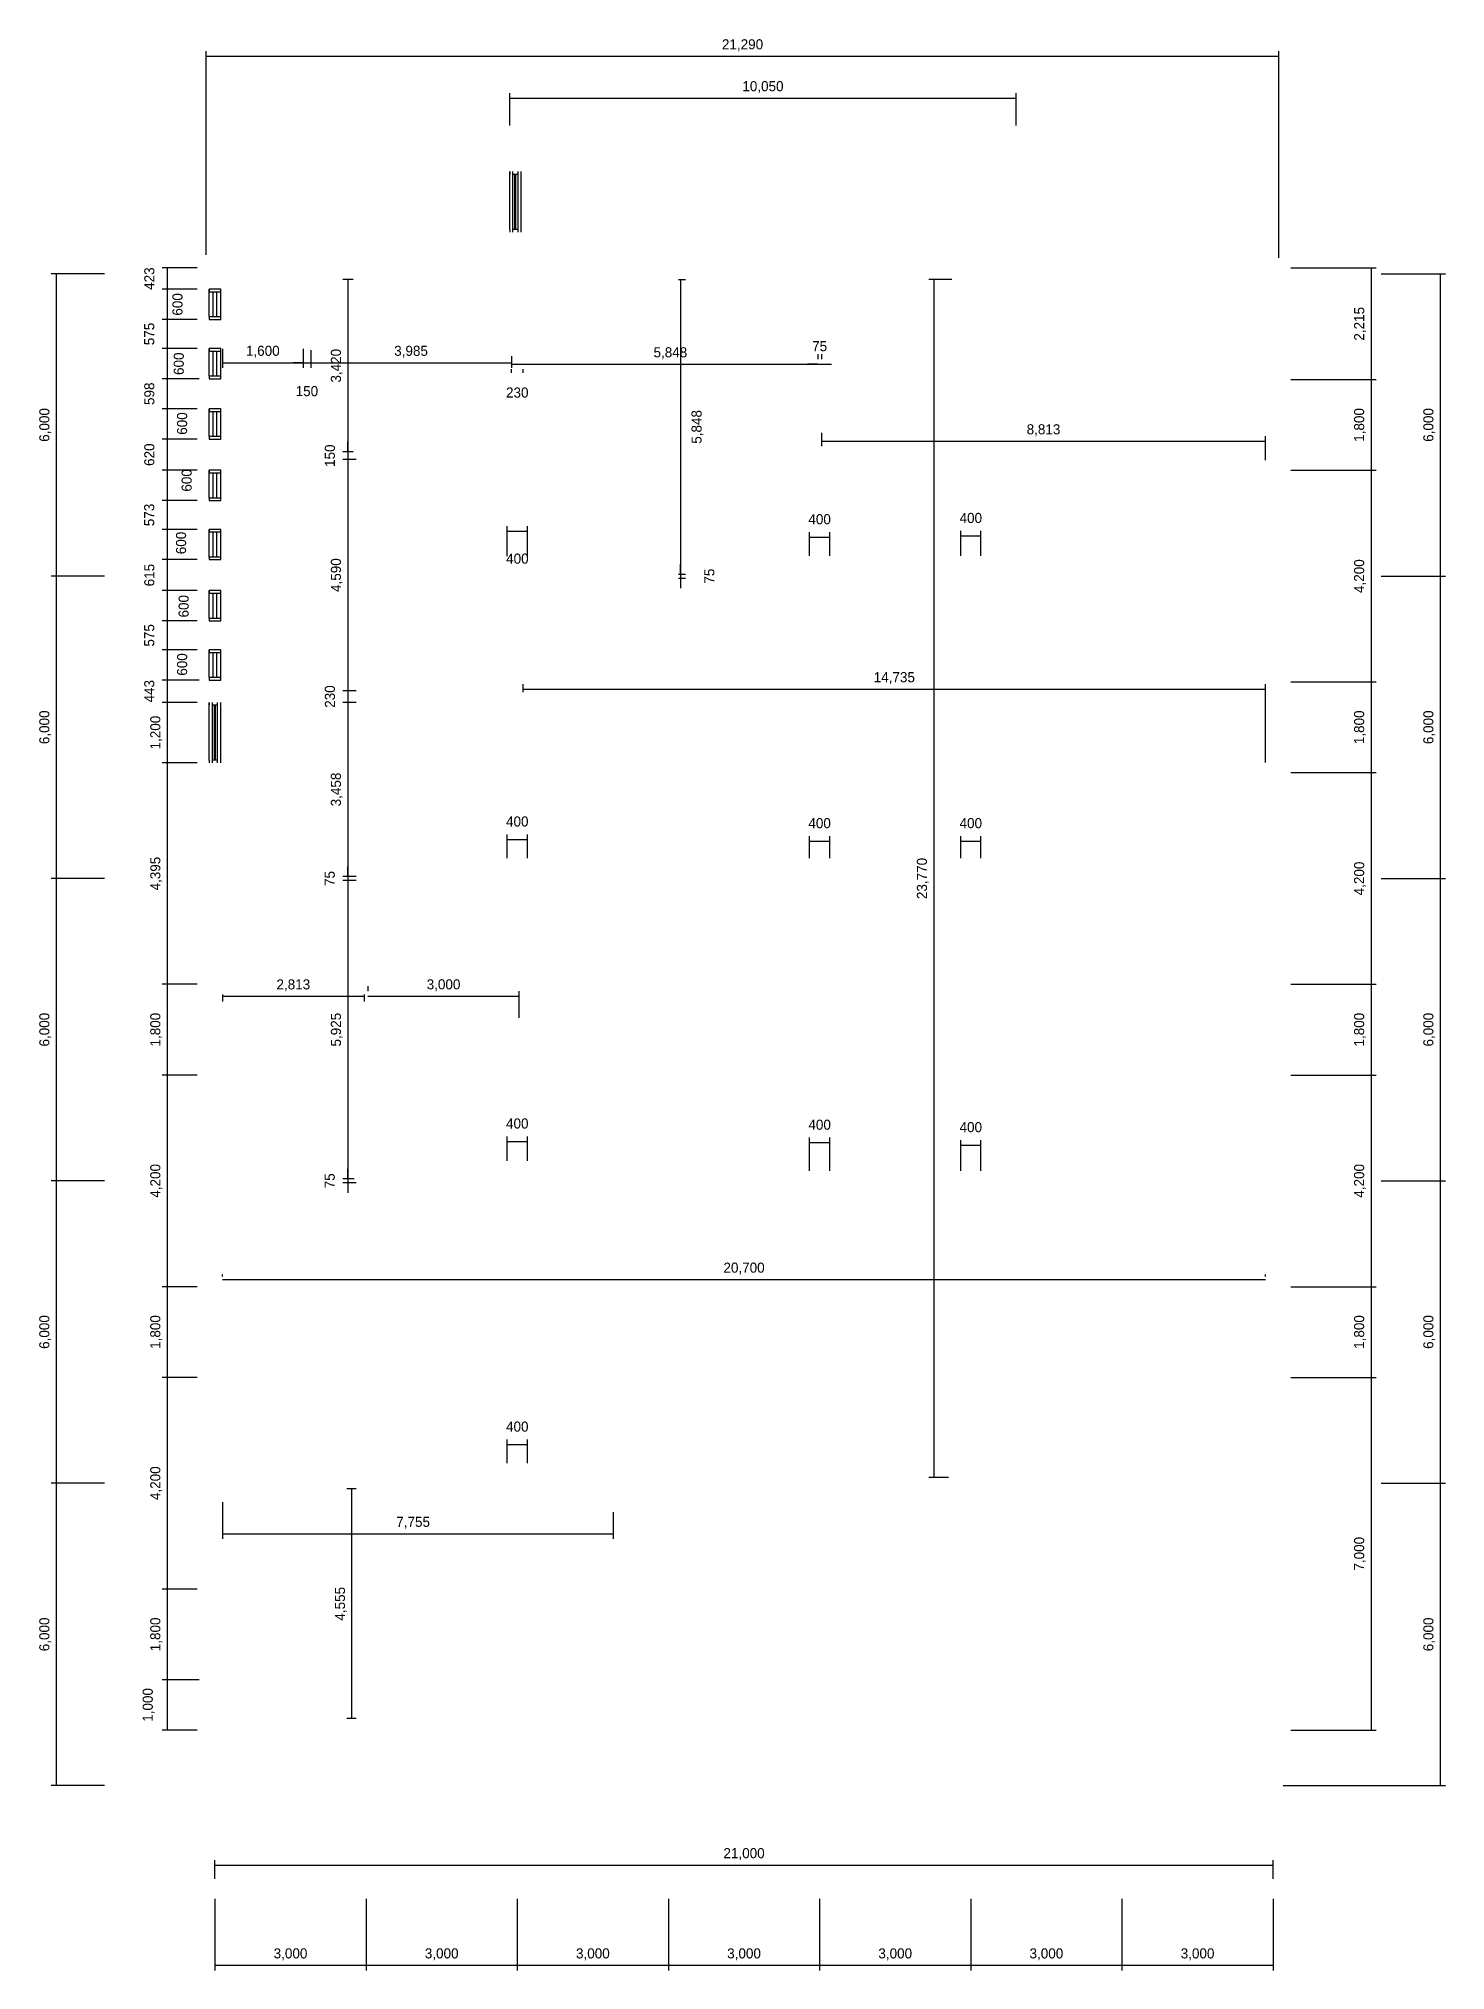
# Model space of a CAD drawing. Extents: x -2017610 to 288295, y -481381 to 250994.
# Drawn here: x 107735 to 135650, y -277472 to -239139 of the extents above; entities that cross this region are included whole.
import ezdxf

# ---------------------------------------------------------------- set-up
doc = ezdxf.new("R2010")
doc.units = 0
doc.header["$LTSCALE"] = 7
doc.header["$MEASUREMENT"] = 0
doc.header["$PDMODE"] = 2
doc.layers.get('0').update_dxf_attribs({"linetype": 'CONTINUOUS'})
doc.layers.get('DEFPOINTS').update_dxf_attribs({"linetype": 'CONTINUOUS'})
doc.layers.add('DIM', color=1, linetype='CONTINUOUS')
doc.layers.add('DOOR-WINDOW', color=8, linetype='CONTINUOUS')
doc.styles.add('STYLUS', font='stylu.ttf')
doc.dimstyles.new('DIM100S', dxfattribs={"dimscale": 0, "dimtxt": 200, "dimasz": 200, "dimexe": 100, "dimexo": 200, "dimgap": 100, "dimtad": 1, "dimdec": 0, "dimtxsty": 'STYLUS', "dimblk1": 'ARCHTICK', "dimblk2": 'ARCHTICK', "dimsah": 1, "dimcen": 100, "dimclrd": 256, "dimclre": 256, "dimclrt": 10, "dimazin": 3, "dimtfac": 1, "dimtdec": 0, "dimtmove": 0, "dimatfit": 3, "dimtolj": 1, "dimtzin": 0})

msp = doc.modelspace()

# ---------------------------------------------------------------- blocks, each defined once
blk = doc.blocks.new('*D485')
at = {"layer": 'DEFPOINTS', "color": 0}
for p in [(126433, -249007), (126033, -249605), (126433, -249605)]:
    blk.add_point(p, dxfattribs=at)
at = {"layer": 'DIM'}
for p, q in [((126033, -249405), (126033, -248907)), ((126033, -249007), (126433, -249007)), ((126433, -249405), (126433, -248907))]:
    blk.add_line(p, q, dxfattribs=at)
at = {"layer": 'DIM', "color": 10, "insert": (126233, -248652), "char_height": 200, "attachment_point": 5, "style": 'STYLUS'}
blk.add_mtext('\\A1;400', dxfattribs=at)
blk = doc.blocks.new('_ARCHTICK')
blk = doc.blocks.new('*D486')
at = {"layer": 'DEFPOINTS', "color": 0}
for p in [(123433, -249032), (123033, -249605), (123433, -249605)]:
    blk.add_point(p, dxfattribs=at)
at = {"layer": 'DIM'}
for p, q in [((123033, -249405), (123033, -248932)), ((123033, -249032), (123433, -249032)), ((123433, -249405), (123433, -248932))]:
    blk.add_line(p, q, dxfattribs=at)
at = {"layer": 'DIM', "color": 10, "insert": (123233, -248677), "char_height": 200, "attachment_point": 5, "style": 'STYLUS'}
blk.add_mtext('\\A1;400', dxfattribs=at)
blk = doc.blocks.new('*D487')
at = {"layer": 'DEFPOINTS', "color": 0}
for p in [(117435, -248914), (117035, -249608), (117435, -249608)]:
    blk.add_point(p, dxfattribs=at)
at = {"layer": 'DIM'}
for p, q in [((117035, -249408), (117035, -248814)), ((117035, -248914), (117435, -248914)), ((117435, -249408), (117435, -248814))]:
    blk.add_line(p, q, dxfattribs=at)
at = {"layer": 'DIM', "color": 10, "insert": (117235, -249459), "char_height": 200, "attachment_point": 5, "style": 'STYLUS'}
blk.add_mtext('\\A1;400', dxfattribs=at)
blk = doc.blocks.new('*D488')
at = {"layer": 'DEFPOINTS', "color": 0}
for p in [(117433, -255030), (117033, -255605), (117433, -255605)]:
    blk.add_point(p, dxfattribs=at)
at = {"layer": 'DIM'}
for p, q in [((117033, -255405), (117033, -254930)), ((117033, -255030), (117433, -255030)), ((117433, -255405), (117433, -254930))]:
    blk.add_line(p, q, dxfattribs=at)
at = {"layer": 'DIM', "color": 10, "insert": (117233, -254675), "char_height": 200, "attachment_point": 5, "style": 'STYLUS'}
blk.add_mtext('\\A1;400', dxfattribs=at)
blk = doc.blocks.new('*D489')
at = {"layer": 'DEFPOINTS', "color": 0}
for p in [(123433, -255064), (123033, -255605), (123433, -255605)]:
    blk.add_point(p, dxfattribs=at)
at = {"layer": 'DIM'}
for p, q in [((123033, -255405), (123033, -254964)), ((123033, -255064), (123433, -255064)), ((123433, -255405), (123433, -254964))]:
    blk.add_line(p, q, dxfattribs=at)
at = {"layer": 'DIM', "color": 10, "insert": (123233, -254708), "char_height": 200, "attachment_point": 5, "style": 'STYLUS'}
blk.add_mtext('\\A1;400', dxfattribs=at)
blk = doc.blocks.new('*D490')
at = {"layer": 'DEFPOINTS', "color": 0}
for p in [(126433, -255064), (126033, -255605), (126433, -255605)]:
    blk.add_point(p, dxfattribs=at)
at = {"layer": 'DIM'}
for p, q in [((126033, -255405), (126033, -254964)), ((126033, -255064), (126433, -255064)), ((126433, -255405), (126433, -254964))]:
    blk.add_line(p, q, dxfattribs=at)
at = {"layer": 'DIM', "color": 10, "insert": (126233, -254708), "char_height": 200, "attachment_point": 5, "style": 'STYLUS'}
blk.add_mtext('\\A1;400', dxfattribs=at)
blk = doc.blocks.new('*D491')
at = {"layer": 'DEFPOINTS', "color": 0}
for p in [(117433, -261023), (117033, -261605), (117433, -261605)]:
    blk.add_point(p, dxfattribs=at)
at = {"layer": 'DIM'}
for p, q in [((117033, -261405), (117033, -260923)), ((117033, -261023), (117433, -261023)), ((117433, -261405), (117433, -260923))]:
    blk.add_line(p, q, dxfattribs=at)
at = {"layer": 'DIM', "color": 10, "insert": (117233, -260668), "char_height": 200, "attachment_point": 5, "style": 'STYLUS'}
blk.add_mtext('\\A1;400', dxfattribs=at)
blk = doc.blocks.new('*D492')
at = {"layer": 'DEFPOINTS', "color": 0}
for p in [(123433, -261047), (123033, -261805), (123433, -261805)]:
    blk.add_point(p, dxfattribs=at)
at = {"layer": 'DIM'}
for p, q in [((123033, -261605), (123033, -260947)), ((123033, -261047), (123433, -261047)), ((123433, -261605), (123433, -260947))]:
    blk.add_line(p, q, dxfattribs=at)
at = {"layer": 'DIM', "color": 10, "insert": (123233, -260692), "char_height": 200, "attachment_point": 5, "style": 'STYLUS'}
blk.add_mtext('\\A1;400', dxfattribs=at)
blk = doc.blocks.new('*D493')
at = {"layer": 'DEFPOINTS', "color": 0}
for p in [(126433, -261096), (126033, -261805), (126433, -261805)]:
    blk.add_point(p, dxfattribs=at)
at = {"layer": 'DIM'}
for p, q in [((126033, -261605), (126033, -260996)), ((126433, -261605), (126433, -260996)), ((126033, -261096), (126433, -261096))]:
    blk.add_line(p, q, dxfattribs=at)
at = {"layer": 'DIM', "color": 10, "insert": (126233, -260741), "char_height": 200, "attachment_point": 5, "style": 'STYLUS'}
blk.add_mtext('\\A1;400', dxfattribs=at)
blk = doc.blocks.new('*D494')
at = {"layer": 'DEFPOINTS', "color": 0}
for p in [(117433, -267038), (117033, -267605), (117433, -267605)]:
    blk.add_point(p, dxfattribs=at)
at = {"layer": 'DIM'}
for p, q in [((117033, -267405), (117033, -266938)), ((117033, -267038), (117433, -267038)), ((117433, -267405), (117433, -266938))]:
    blk.add_line(p, q, dxfattribs=at)
at = {"layer": 'DIM', "color": 10, "insert": (117233, -266683), "char_height": 200, "attachment_point": 5, "style": 'STYLUS'}
blk.add_mtext('\\A1;400', dxfattribs=at)
blk = doc.blocks.new('*D495')
at = {"layer": 'DEFPOINTS', "color": 0}
for p in [(127133, -240320), (117083, -241065), (127133, -241065)]:
    blk.add_point(p, dxfattribs=at)
at = {"layer": 'DIM'}
for p, q in [((117083, -240865), (117083, -240220)), ((117083, -240320), (127133, -240320)), ((127133, -240865), (127133, -240220))]:
    blk.add_line(p, q, dxfattribs=at)
at = {"layer": 'DIM', "color": 10, "insert": (122108, -240101), "char_height": 200, "attachment_point": 5, "style": 'STYLUS'}
blk.add_mtext('\\A1;10,050', dxfattribs=at)
blk = doc.blocks.new('*D496')
at = {"layer": 'DEFPOINTS', "color": 0}
for p in [(132348, -239489), (111058, -243630), (132348, -243690)]:
    blk.add_point(p, dxfattribs=at)
at = {"layer": 'DIM'}
for p, q in [((111058, -243430), (111058, -239389)), ((111058, -239489), (132348, -239489)), ((132348, -243490), (132348, -239389))]:
    blk.add_line(p, q, dxfattribs=at)
at = {"layer": 'DIM', "color": 10, "insert": (121703, -239270), "char_height": 200, "attachment_point": 5, "style": 'STYLUS'}
blk.add_mtext('\\A1;21,290', dxfattribs=at)
blk = doc.blocks.new('*D497')
at = {"layer": 'DEFPOINTS', "color": 0}
for p in [(111233, -275855), (114233, -275855), (114233, -277372)]:
    blk.add_point(p, dxfattribs=at)
at = {"layer": 'DIM'}
for p, q in [((111233, -276055), (111233, -277472)), ((114233, -276055), (114233, -277472)), ((111233, -277372), (114233, -277372))]:
    blk.add_line(p, q, dxfattribs=at)
at = {"layer": 'DIM', "color": 10, "insert": (112733, -277154), "char_height": 200, "attachment_point": 5, "style": 'STYLUS'}
blk.add_mtext('\\A1;3,000', dxfattribs=at)
blk = doc.blocks.new('*D498')
at = {"layer": 'DEFPOINTS', "color": 0}
for p in [(114233, -275855), (117233, -275855), (117233, -277372)]:
    blk.add_point(p, dxfattribs=at)
at = {"layer": 'DIM'}
for p, q in [((114233, -276055), (114233, -277472)), ((117233, -276055), (117233, -277472)), ((114233, -277372), (117233, -277372))]:
    blk.add_line(p, q, dxfattribs=at)
at = {"layer": 'DIM', "color": 10, "insert": (115733, -277154), "char_height": 200, "attachment_point": 5, "style": 'STYLUS'}
blk.add_mtext('\\A1;3,000', dxfattribs=at)
blk = doc.blocks.new('*D499')
at = {"layer": 'DEFPOINTS', "color": 0}
for p in [(117233, -275855), (120233, -275855), (120233, -277372)]:
    blk.add_point(p, dxfattribs=at)
at = {"layer": 'DIM'}
for p, q in [((117233, -276055), (117233, -277472)), ((120233, -276055), (120233, -277472)), ((117233, -277372), (120233, -277372))]:
    blk.add_line(p, q, dxfattribs=at)
at = {"layer": 'DIM', "color": 10, "insert": (118733, -277154), "char_height": 200, "attachment_point": 5, "style": 'STYLUS'}
blk.add_mtext('\\A1;3,000', dxfattribs=at)
blk = doc.blocks.new('*D500')
at = {"layer": 'DEFPOINTS', "color": 0}
for p in [(120233, -275855), (123233, -275855), (123233, -277372)]:
    blk.add_point(p, dxfattribs=at)
at = {"layer": 'DIM'}
for p, q in [((120233, -276055), (120233, -277472)), ((123233, -276055), (123233, -277472)), ((120233, -277372), (123233, -277372))]:
    blk.add_line(p, q, dxfattribs=at)
at = {"layer": 'DIM', "color": 10, "insert": (121733, -277154), "char_height": 200, "attachment_point": 5, "style": 'STYLUS'}
blk.add_mtext('\\A1;3,000', dxfattribs=at)
blk = doc.blocks.new('*D501')
at = {"layer": 'DEFPOINTS', "color": 0}
for p in [(123233, -275855), (126233, -275855), (126233, -277372)]:
    blk.add_point(p, dxfattribs=at)
at = {"layer": 'DIM'}
for p, q in [((123233, -276055), (123233, -277472)), ((126233, -276055), (126233, -277472)), ((123233, -277372), (126233, -277372))]:
    blk.add_line(p, q, dxfattribs=at)
at = {"layer": 'DIM', "color": 10, "insert": (124733, -277154), "char_height": 200, "attachment_point": 5, "style": 'STYLUS'}
blk.add_mtext('\\A1;3,000', dxfattribs=at)
blk = doc.blocks.new('*D502')
at = {"layer": 'DEFPOINTS', "color": 0}
for p in [(126233, -275855), (129233, -275855), (129233, -277372)]:
    blk.add_point(p, dxfattribs=at)
at = {"layer": 'DIM'}
for p, q in [((126233, -276055), (126233, -277472)), ((129233, -276055), (129233, -277472)), ((126233, -277372), (129233, -277372))]:
    blk.add_line(p, q, dxfattribs=at)
at = {"layer": 'DIM', "color": 10, "insert": (127733, -277154), "char_height": 200, "attachment_point": 5, "style": 'STYLUS'}
blk.add_mtext('\\A1;3,000', dxfattribs=at)
blk = doc.blocks.new('*D503')
at = {"layer": 'DEFPOINTS', "color": 0}
for p in [(129233, -275855), (132233, -275855), (132233, -277372)]:
    blk.add_point(p, dxfattribs=at)
at = {"layer": 'DIM'}
for p, q in [((129233, -276055), (129233, -277472)), ((132233, -276055), (132233, -277472)), ((129233, -277372), (132233, -277372))]:
    blk.add_line(p, q, dxfattribs=at)
at = {"layer": 'DIM', "color": 10, "insert": (130733, -277154), "char_height": 200, "attachment_point": 5, "style": 'STYLUS'}
blk.add_mtext('\\A1;3,000', dxfattribs=at)
blk = doc.blocks.new('*D504')
at = {"layer": 'DEFPOINTS', "color": 0}
for p in [(132233, -275384), (111233, -275855), (132233, -275855)]:
    blk.add_point(p, dxfattribs=at)
at = {"layer": 'DIM'}
for p, q in [((111233, -275655), (111233, -275284)), ((111233, -275384), (132233, -275384)), ((132233, -275655), (132233, -275284))]:
    blk.add_line(p, q, dxfattribs=at)
at = {"layer": 'DIM', "color": 10, "insert": (121733, -275165), "char_height": 200, "attachment_point": 5, "style": 'STYLUS'}
blk.add_mtext('\\A1;21,000', dxfattribs=at)
blk = doc.blocks.new('*D505')
at = {"layer": 'DEFPOINTS', "color": 0}
for p in [(132383, -243690), (132383, -245905), (134176, -245905)]:
    blk.add_point(p, dxfattribs=at)
at = {"layer": 'DIM'}
for p, q in [((132583, -243690), (134276, -243690)), ((134176, -243690), (134176, -245905)), ((132583, -245905), (134276, -245905))]:
    blk.add_line(p, q, dxfattribs=at)
at = {"layer": 'DIM', "color": 10, "insert": (133958, -244798), "char_height": 200, "attachment_point": 5, "rotation": 90, "style": 'STYLUS'}
blk.add_mtext('\\A1;2,215', dxfattribs=at)
blk = doc.blocks.new('*D506')
at = {"layer": 'DEFPOINTS', "color": 0}
for p in [(132383, -245905), (132383, -247705), (134176, -247705)]:
    blk.add_point(p, dxfattribs=at)
at = {"layer": 'DIM'}
for p, q in [((132583, -245905), (134276, -245905)), ((134176, -245905), (134176, -247705)), ((132583, -247705), (134276, -247705))]:
    blk.add_line(p, q, dxfattribs=at)
at = {"layer": 'DIM', "color": 10, "insert": (133957, -246805), "char_height": 200, "attachment_point": 5, "rotation": 90, "style": 'STYLUS'}
blk.add_mtext('\\A1;1,800', dxfattribs=at)
blk = doc.blocks.new('*D507')
at = {"layer": 'DEFPOINTS', "color": 0}
for p in [(132383, -247705), (132383, -251905), (134176, -251905)]:
    blk.add_point(p, dxfattribs=at)
at = {"layer": 'DIM'}
for p, q in [((132583, -247705), (134276, -247705)), ((134176, -247705), (134176, -251905)), ((132583, -251905), (134276, -251905))]:
    blk.add_line(p, q, dxfattribs=at)
at = {"layer": 'DIM', "color": 10, "insert": (133957, -249805), "char_height": 200, "attachment_point": 5, "rotation": 90, "style": 'STYLUS'}
blk.add_mtext('\\A1;4,200', dxfattribs=at)
blk = doc.blocks.new('*D508')
at = {"layer": 'DEFPOINTS', "color": 0}
for p in [(132383, -251905), (132383, -253705), (134176, -253705)]:
    blk.add_point(p, dxfattribs=at)
at = {"layer": 'DIM'}
for p, q in [((132583, -251905), (134276, -251905)), ((134176, -251905), (134176, -253705)), ((132583, -253705), (134276, -253705))]:
    blk.add_line(p, q, dxfattribs=at)
at = {"layer": 'DIM', "color": 10, "insert": (133957, -252805), "char_height": 200, "attachment_point": 5, "rotation": 90, "style": 'STYLUS'}
blk.add_mtext('\\A1;1,800', dxfattribs=at)
blk = doc.blocks.new('*D509')
at = {"layer": 'DEFPOINTS', "color": 0}
for p in [(132383, -253705), (132383, -257905), (134176, -257905)]:
    blk.add_point(p, dxfattribs=at)
at = {"layer": 'DIM'}
for p, q in [((132583, -253705), (134276, -253705)), ((134176, -253705), (134176, -257905)), ((132583, -257905), (134276, -257905))]:
    blk.add_line(p, q, dxfattribs=at)
at = {"layer": 'DIM', "color": 10, "insert": (133957, -255805), "char_height": 200, "attachment_point": 5, "rotation": 90, "style": 'STYLUS'}
blk.add_mtext('\\A1;4,200', dxfattribs=at)
blk = doc.blocks.new('*D510')
at = {"layer": 'DEFPOINTS', "color": 0}
for p in [(132383, -257905), (132383, -259705), (134176, -259705)]:
    blk.add_point(p, dxfattribs=at)
at = {"layer": 'DIM'}
for p, q in [((132583, -257905), (134276, -257905)), ((134176, -257905), (134176, -259705)), ((132583, -259705), (134276, -259705))]:
    blk.add_line(p, q, dxfattribs=at)
at = {"layer": 'DIM', "color": 10, "insert": (133957, -258805), "char_height": 200, "attachment_point": 5, "rotation": 90, "style": 'STYLUS'}
blk.add_mtext('\\A1;1,800', dxfattribs=at)
blk = doc.blocks.new('*D511')
at = {"layer": 'DEFPOINTS', "color": 0}
for p in [(132383, -259705), (132383, -263905), (134176, -263905)]:
    blk.add_point(p, dxfattribs=at)
at = {"layer": 'DIM'}
for p, q in [((132583, -259705), (134276, -259705)), ((134176, -259705), (134176, -263905)), ((132583, -263905), (134276, -263905))]:
    blk.add_line(p, q, dxfattribs=at)
at = {"layer": 'DIM', "color": 10, "insert": (133957, -261805), "char_height": 200, "attachment_point": 5, "rotation": 90, "style": 'STYLUS'}
blk.add_mtext('\\A1;4,200', dxfattribs=at)
blk = doc.blocks.new('*D512')
at = {"layer": 'DEFPOINTS', "color": 0}
for p in [(132383, -263905), (132383, -265705), (134176, -265705)]:
    blk.add_point(p, dxfattribs=at)
at = {"layer": 'DIM'}
for p, q in [((132583, -263905), (134276, -263905)), ((134176, -263905), (134176, -265705)), ((132583, -265705), (134276, -265705))]:
    blk.add_line(p, q, dxfattribs=at)
at = {"layer": 'DIM', "color": 10, "insert": (133957, -264805), "char_height": 200, "attachment_point": 5, "rotation": 90, "style": 'STYLUS'}
blk.add_mtext('\\A1;1,800', dxfattribs=at)
blk = doc.blocks.new('*D513')
at = {"layer": 'DEFPOINTS', "color": 0}
for p in [(132383, -265705), (132383, -272705), (134176, -272705)]:
    blk.add_point(p, dxfattribs=at)
at = {"layer": 'DIM'}
for p, q in [((132583, -265705), (134276, -265705)), ((134176, -265705), (134176, -272705)), ((132583, -272705), (134276, -272705))]:
    blk.add_line(p, q, dxfattribs=at)
at = {"layer": 'DIM', "color": 10, "insert": (133957, -269205), "char_height": 200, "attachment_point": 5, "rotation": 90, "style": 'STYLUS'}
blk.add_mtext('\\A1;7,000', dxfattribs=at)
blk = doc.blocks.new('*D514')
at = {"layer": 'DEFPOINTS', "color": 0}
for p in [(134176, -243805), (134176, -249805), (135550, -249805)]:
    blk.add_point(p, dxfattribs=at)
at = {"layer": 'DIM'}
for p, q in [((134376, -243805), (135650, -243805)), ((135550, -243805), (135550, -249805)), ((134376, -249805), (135650, -249805))]:
    blk.add_line(p, q, dxfattribs=at)
at = {"layer": 'DIM', "color": 10, "insert": (135331, -246805), "char_height": 200, "attachment_point": 5, "rotation": 90, "style": 'STYLUS'}
blk.add_mtext('\\A1;6,000', dxfattribs=at)
blk = doc.blocks.new('*D515')
at = {"layer": 'DEFPOINTS', "color": 0}
for p in [(134176, -249805), (134176, -255805), (135550, -255805)]:
    blk.add_point(p, dxfattribs=at)
at = {"layer": 'DIM'}
for p, q in [((134376, -249805), (135650, -249805)), ((135550, -249805), (135550, -255805)), ((134376, -255805), (135650, -255805))]:
    blk.add_line(p, q, dxfattribs=at)
at = {"layer": 'DIM', "color": 10, "insert": (135331, -252805), "char_height": 200, "attachment_point": 5, "rotation": 90, "style": 'STYLUS'}
blk.add_mtext('\\A1;6,000', dxfattribs=at)
blk = doc.blocks.new('*D516')
at = {"layer": 'DEFPOINTS', "color": 0}
for p in [(134176, -255805), (134176, -261805), (135550, -261805)]:
    blk.add_point(p, dxfattribs=at)
at = {"layer": 'DIM'}
for p, q in [((134376, -255805), (135650, -255805)), ((135550, -255805), (135550, -261805)), ((134376, -261805), (135650, -261805))]:
    blk.add_line(p, q, dxfattribs=at)
at = {"layer": 'DIM', "color": 10, "insert": (135331, -258805), "char_height": 200, "attachment_point": 5, "rotation": 90, "style": 'STYLUS'}
blk.add_mtext('\\A1;6,000', dxfattribs=at)
blk = doc.blocks.new('*D517')
at = {"layer": 'DEFPOINTS', "color": 0}
for p in [(134176, -261805), (134176, -267805), (135550, -267805)]:
    blk.add_point(p, dxfattribs=at)
at = {"layer": 'DIM'}
for p, q in [((134376, -261805), (135650, -261805)), ((135550, -261805), (135550, -267805)), ((134376, -267805), (135650, -267805))]:
    blk.add_line(p, q, dxfattribs=at)
at = {"layer": 'DIM', "color": 10, "insert": (135331, -264805), "char_height": 200, "attachment_point": 5, "rotation": 90, "style": 'STYLUS'}
blk.add_mtext('\\A1;6,000', dxfattribs=at)
blk = doc.blocks.new('*D518')
at = {"layer": 'DEFPOINTS', "color": 0}
for p in [(134176, -267805), (132233, -273805), (135550, -273805)]:
    blk.add_point(p, dxfattribs=at)
at = {"layer": 'DIM'}
for p, q in [((134376, -267805), (135650, -267805)), ((135550, -267805), (135550, -273805)), ((132433, -273805), (135650, -273805))]:
    blk.add_line(p, q, dxfattribs=at)
at = {"layer": 'DIM', "color": 10, "insert": (135331, -270805), "char_height": 200, "attachment_point": 5, "rotation": 90, "style": 'STYLUS'}
blk.add_mtext('\\A1;6,000', dxfattribs=at)
blk = doc.blocks.new('*D519')
at = {"layer": 'DEFPOINTS', "color": 0}
for p in [(109240, -243805), (108085, -249805), (109240, -249805)]:
    blk.add_point(p, dxfattribs=at)
at = {"layer": 'DIM'}
for p, q in [((109040, -243805), (107985, -243805)), ((108085, -243805), (108085, -249805)), ((109040, -249805), (107985, -249805))]:
    blk.add_line(p, q, dxfattribs=at)
at = {"layer": 'DIM', "color": 10, "insert": (107866, -246805), "char_height": 200, "attachment_point": 5, "rotation": 90, "style": 'STYLUS'}
blk.add_mtext('\\A1;6,000', dxfattribs=at)
blk = doc.blocks.new('*D520')
at = {"layer": 'DEFPOINTS', "color": 0}
for p in [(109240, -249805), (108085, -255805), (109240, -255805)]:
    blk.add_point(p, dxfattribs=at)
at = {"layer": 'DIM'}
for p, q in [((109040, -249805), (107985, -249805)), ((108085, -249805), (108085, -255805)), ((109040, -255805), (107985, -255805))]:
    blk.add_line(p, q, dxfattribs=at)
at = {"layer": 'DIM', "color": 10, "insert": (107866, -252805), "char_height": 200, "attachment_point": 5, "rotation": 90, "style": 'STYLUS'}
blk.add_mtext('\\A1;6,000', dxfattribs=at)
blk = doc.blocks.new('*D521')
at = {"layer": 'DEFPOINTS', "color": 0}
for p in [(109240, -255805), (108085, -261805), (109240, -261805)]:
    blk.add_point(p, dxfattribs=at)
at = {"layer": 'DIM'}
for p, q in [((109040, -255805), (107985, -255805)), ((108085, -255805), (108085, -261805)), ((109040, -261805), (107985, -261805))]:
    blk.add_line(p, q, dxfattribs=at)
at = {"layer": 'DIM', "color": 10, "insert": (107866, -258805), "char_height": 200, "attachment_point": 5, "rotation": 90, "style": 'STYLUS'}
blk.add_mtext('\\A1;6,000', dxfattribs=at)
blk = doc.blocks.new('*D522')
at = {"layer": 'DEFPOINTS', "color": 0}
for p in [(109240, -261805), (108085, -267805), (109240, -267805)]:
    blk.add_point(p, dxfattribs=at)
at = {"layer": 'DIM'}
for p, q in [((109040, -261805), (107985, -261805)), ((108085, -261805), (108085, -267805)), ((109040, -267805), (107985, -267805))]:
    blk.add_line(p, q, dxfattribs=at)
at = {"layer": 'DIM', "color": 10, "insert": (107866, -264805), "char_height": 200, "attachment_point": 5, "rotation": 90, "style": 'STYLUS'}
blk.add_mtext('\\A1;6,000', dxfattribs=at)
blk = doc.blocks.new('*D523')
at = {"layer": 'DEFPOINTS', "color": 0}
for p in [(109240, -267805), (108085, -273805), (109240, -273805)]:
    blk.add_point(p, dxfattribs=at)
at = {"layer": 'DIM'}
for p, q in [((109040, -267805), (107985, -267805)), ((108085, -267805), (108085, -273805)), ((109040, -273805), (107985, -273805))]:
    blk.add_line(p, q, dxfattribs=at)
at = {"layer": 'DIM', "color": 10, "insert": (107866, -270805), "char_height": 200, "attachment_point": 5, "rotation": 90, "style": 'STYLUS'}
blk.add_mtext('\\A1;6,000', dxfattribs=at)
blk = doc.blocks.new('*D597')
at = {"layer": 'DEFPOINTS', "color": 0}
for p in [(111383, -245095), (112983, -245095), (112983, -245570)]:
    blk.add_point(p, dxfattribs=at)
at = {"layer": 'DIM'}
for p, q in [((111383, -245295), (111383, -245670)), ((112983, -245295), (112983, -245670)), ((111383, -245570), (112983, -245570))]:
    blk.add_line(p, q, dxfattribs=at)
at = {"layer": 'DIM', "color": 10, "insert": (112183, -245352), "char_height": 200, "attachment_point": 5, "style": 'STYLUS'}
blk.add_mtext('\\A1;1,600', dxfattribs=at)
blk = doc.blocks.new('*D853')
at = {"layer": 'DEFPOINTS', "color": 0}
for p in [(112983, -245095), (113133, -245120), (113133, -245570)]:
    blk.add_point(p, dxfattribs=at)
at = {"layer": 'DIM'}
for p, q in [((112983, -245295), (112983, -245670)), ((113133, -245320), (113133, -245670)), ((112983, -245570), (112783, -245570)), ((112983, -245570), (113133, -245570)), ((113133, -245570), (113333, -245570))]:
    blk.add_line(p, q, dxfattribs=at)
at = {"layer": 'DIM', "color": 10, "insert": (113058, -246135), "char_height": 200, "attachment_point": 5, "style": 'STYLUS'}
blk.add_mtext('\\A1;150', dxfattribs=at)
blk = doc.blocks.new('*D598')
at = {"layer": 'DEFPOINTS', "color": 0}
for p in [(113133, -245120), (117118, -245238), (117118, -245570)]:
    blk.add_point(p, dxfattribs=at)
at = {"layer": 'DIM'}
for p, q in [((113133, -245320), (113133, -245670)), ((113133, -245570), (117118, -245570)), ((117118, -245438), (117118, -245670))]:
    blk.add_line(p, q, dxfattribs=at)
at = {"layer": 'DIM', "color": 10, "insert": (115125, -245352), "char_height": 200, "attachment_point": 5, "style": 'STYLUS'}
blk.add_mtext('\\A1;3,985', dxfattribs=at)
blk = doc.blocks.new('W600')
at = {"layer": 'DOOR-WINDOW', "ltscale": 1000}
for p, q in [((50, 0), (0, 0)), ((0, 0), (0, -230)), ((50, 0), (600, 0)), ((50, -230), (50, 0)), ((550, 0), (550, -230)), ((600, 0), (550, 0)), ((600, -230), (600, 0)), ((0, -230), (50, -230)), ((50, -80), (550, -80)), ((50, -150), (550, -150)), ((50, -230), (600, -230)), ((550, -230), (600, -230))]:
    blk.add_line(p, q, dxfattribs=at)
blk = doc.blocks.new('W1200')
for p, q in [((50, 230), (0, 230)), ((0, 165), (1200, 165)), ((0, 65), (1200, 65)), ((0, 0), (50, 0)), ((50, 230), (1200, 230)), ((50, 65), (50, 165)), ((50, 125), (1150, 125)), ((50, 105), (1150, 105)), ((50, 0), (1200, 0)), ((1200, 230), (1150, 230)), ((1150, 165), (1150, 65)), ((1150, 0), (1200, 0))]:
    blk.add_line(p, q)
blk = doc.blocks.new('*D707')
at = {"layer": 'DEFPOINTS', "color": 0}
for p in [(111083, -243690), (110287, -244113), (111083, -244113)]:
    blk.add_point(p, dxfattribs=at)
at = {"layer": 'DIM'}
for p, q in [((110883, -243690), (110187, -243690)), ((110287, -243690), (110287, -244113)), ((110883, -244113), (110187, -244113))]:
    blk.add_line(p, q, dxfattribs=at)
at = {"layer": 'DIM', "color": 10, "insert": (109932, -243901), "char_height": 200, "attachment_point": 5, "rotation": 90, "style": 'STYLUS'}
blk.add_mtext('\\A1;423', dxfattribs=at)
blk = doc.blocks.new('*D708')
at = {"layer": 'DEFPOINTS', "color": 0}
for p in [(111083, -244113), (110287, -244713), (111083, -244713)]:
    blk.add_point(p, dxfattribs=at)
at = {"layer": 'DIM'}
for p, q in [((110883, -244113), (110187, -244113)), ((110287, -244113), (110287, -244713)), ((110883, -244713), (110187, -244713))]:
    blk.add_line(p, q, dxfattribs=at)
at = {"layer": 'DIM', "color": 10, "insert": (110491, -244413), "char_height": 200, "attachment_point": 5, "rotation": 90, "style": 'STYLUS'}
blk.add_mtext('\\A1;600', dxfattribs=at)
blk = doc.blocks.new('*D709')
at = {"layer": 'DEFPOINTS', "color": 0}
for p in [(111083, -244713), (110287, -245288), (111083, -245288)]:
    blk.add_point(p, dxfattribs=at)
at = {"layer": 'DIM'}
for p, q in [((110883, -244713), (110187, -244713)), ((110287, -244713), (110287, -245288)), ((110883, -245288), (110187, -245288))]:
    blk.add_line(p, q, dxfattribs=at)
at = {"layer": 'DIM', "color": 10, "insert": (109930, -245000), "char_height": 200, "attachment_point": 5, "rotation": 90, "style": 'STYLUS'}
blk.add_mtext('\\A1;575', dxfattribs=at)
blk = doc.blocks.new('*D710')
at = {"layer": 'DEFPOINTS', "color": 0}
for p in [(111083, -245288), (110287, -245888), (111118, -245888)]:
    blk.add_point(p, dxfattribs=at)
at = {"layer": 'DIM'}
for p, q in [((110883, -245288), (110187, -245288)), ((110287, -245288), (110287, -245888)), ((110918, -245888), (110187, -245888))]:
    blk.add_line(p, q, dxfattribs=at)
at = {"layer": 'DIM', "color": 10, "insert": (110516, -245590), "char_height": 200, "attachment_point": 5, "rotation": 90, "style": 'STYLUS'}
blk.add_mtext('\\A1;600', dxfattribs=at)
blk = doc.blocks.new('*D711')
at = {"layer": 'DEFPOINTS', "color": 0}
for p in [(111118, -245888), (110287, -246485), (111083, -246485)]:
    blk.add_point(p, dxfattribs=at)
at = {"layer": 'DIM'}
for p, q in [((110918, -245888), (110187, -245888)), ((110287, -245888), (110287, -246485)), ((110883, -246485), (110187, -246485))]:
    blk.add_line(p, q, dxfattribs=at)
at = {"layer": 'DIM', "color": 10, "insert": (109932, -246186), "char_height": 200, "attachment_point": 5, "rotation": 90, "style": 'STYLUS'}
blk.add_mtext('\\A1;598', dxfattribs=at)
blk = doc.blocks.new('*D712')
at = {"layer": 'DEFPOINTS', "color": 0}
for p in [(111083, -246485), (110287, -247085), (111083, -247085)]:
    blk.add_point(p, dxfattribs=at)
at = {"layer": 'DIM'}
for p, q in [((110883, -246485), (110187, -246485)), ((110287, -246485), (110287, -247085)), ((110883, -247085), (110187, -247085))]:
    blk.add_line(p, q, dxfattribs=at)
at = {"layer": 'DIM', "color": 10, "insert": (110583, -246777), "char_height": 200, "attachment_point": 5, "rotation": 90, "style": 'STYLUS'}
blk.add_mtext('\\A1;600', dxfattribs=at)
blk = doc.blocks.new('*D713')
at = {"layer": 'DEFPOINTS', "color": 0}
for p in [(111083, -247085), (110287, -247705), (111083, -247705)]:
    blk.add_point(p, dxfattribs=at)
at = {"layer": 'DIM'}
for p, q in [((110883, -247085), (110187, -247085)), ((110287, -247085), (110287, -247705)), ((110883, -247705), (110187, -247705))]:
    blk.add_line(p, q, dxfattribs=at)
at = {"layer": 'DIM', "color": 10, "insert": (109932, -247395), "char_height": 200, "attachment_point": 5, "rotation": 90, "style": 'STYLUS'}
blk.add_mtext('\\A1;620', dxfattribs=at)
blk = doc.blocks.new('*D714')
at = {"layer": 'DEFPOINTS', "color": 0}
for p in [(111083, -247705), (110287, -248305), (111083, -248305)]:
    blk.add_point(p, dxfattribs=at)
at = {"layer": 'DIM'}
for p, q in [((110883, -247705), (110187, -247705)), ((110287, -247705), (110287, -248305)), ((110883, -248305), (110187, -248305))]:
    blk.add_line(p, q, dxfattribs=at)
at = {"layer": 'DIM', "color": 10, "insert": (110673, -247905), "char_height": 200, "attachment_point": 5, "rotation": 90, "style": 'STYLUS'}
blk.add_mtext('\\A1;600', dxfattribs=at)
blk = doc.blocks.new('*D715')
at = {"layer": 'DEFPOINTS', "color": 0}
for p in [(111083, -248305), (110287, -248878), (111083, -248878)]:
    blk.add_point(p, dxfattribs=at)
at = {"layer": 'DIM'}
for p, q in [((110883, -248305), (110187, -248305)), ((110287, -248305), (110287, -248878)), ((110883, -248878), (110187, -248878))]:
    blk.add_line(p, q, dxfattribs=at)
at = {"layer": 'DIM', "color": 10, "insert": (109930, -248591), "char_height": 200, "attachment_point": 5, "rotation": 90, "style": 'STYLUS'}
blk.add_mtext('\\A1;573', dxfattribs=at)
blk = doc.blocks.new('*D716')
at = {"layer": 'DEFPOINTS', "color": 0}
for p in [(111083, -248878), (110287, -249478), (111083, -249478)]:
    blk.add_point(p, dxfattribs=at)
at = {"layer": 'DIM'}
for p, q in [((110883, -248878), (110187, -248878)), ((110287, -248878), (110287, -249478)), ((110883, -249478), (110187, -249478))]:
    blk.add_line(p, q, dxfattribs=at)
at = {"layer": 'DIM', "color": 10, "insert": (110562, -249147), "char_height": 200, "attachment_point": 5, "rotation": 90, "style": 'STYLUS'}
blk.add_mtext('\\A1;600', dxfattribs=at)
blk = doc.blocks.new('*D717')
at = {"layer": 'DEFPOINTS', "color": 0}
for p in [(111083, -249478), (110287, -250093), (111083, -250093)]:
    blk.add_point(p, dxfattribs=at)
at = {"layer": 'DIM'}
for p, q in [((110883, -249478), (110187, -249478)), ((110287, -249478), (110287, -250093)), ((110883, -250093), (110187, -250093))]:
    blk.add_line(p, q, dxfattribs=at)
at = {"layer": 'DIM', "color": 10, "insert": (109932, -249785), "char_height": 200, "attachment_point": 5, "rotation": 90, "style": 'STYLUS'}
blk.add_mtext('\\A1;615', dxfattribs=at)
blk = doc.blocks.new('*D718')
at = {"layer": 'DEFPOINTS', "color": 0}
for p in [(111083, -250093), (110287, -250693), (111083, -250693)]:
    blk.add_point(p, dxfattribs=at)
at = {"layer": 'DIM'}
for p, q in [((110883, -250093), (110187, -250093)), ((110287, -250093), (110287, -250693)), ((110883, -250693), (110187, -250693))]:
    blk.add_line(p, q, dxfattribs=at)
at = {"layer": 'DIM', "color": 10, "insert": (110613, -250403), "char_height": 200, "attachment_point": 5, "rotation": 90, "style": 'STYLUS'}
blk.add_mtext('\\A1;600', dxfattribs=at)
blk = doc.blocks.new('*D719')
at = {"layer": 'DEFPOINTS', "color": 0}
for p in [(111083, -250693), (110287, -251268), (111083, -251268)]:
    blk.add_point(p, dxfattribs=at)
at = {"layer": 'DIM'}
for p, q in [((110883, -250693), (110187, -250693)), ((110287, -250693), (110287, -251268)), ((110883, -251268), (110187, -251268))]:
    blk.add_line(p, q, dxfattribs=at)
at = {"layer": 'DIM', "color": 10, "insert": (109930, -250980), "char_height": 200, "attachment_point": 5, "rotation": 90, "style": 'STYLUS'}
blk.add_mtext('\\A1;575', dxfattribs=at)
blk = doc.blocks.new('*D720')
at = {"layer": 'DEFPOINTS', "color": 0}
for p in [(111083, -251268), (110287, -251868), (111118, -251868)]:
    blk.add_point(p, dxfattribs=at)
at = {"layer": 'DIM'}
for p, q in [((110883, -251268), (110187, -251268)), ((110287, -251268), (110287, -251868)), ((110918, -251868), (110187, -251868))]:
    blk.add_line(p, q, dxfattribs=at)
at = {"layer": 'DIM', "color": 10, "insert": (110583, -251558), "char_height": 200, "attachment_point": 5, "rotation": 90, "style": 'STYLUS'}
blk.add_mtext('\\A1;600', dxfattribs=at)
blk = doc.blocks.new('*D721')
at = {"layer": 'DEFPOINTS', "color": 0}
for p in [(111118, -251868), (110287, -252310), (111083, -252310)]:
    blk.add_point(p, dxfattribs=at)
at = {"layer": 'DIM'}
for p, q in [((110918, -251868), (110187, -251868)), ((110287, -251868), (110287, -252310)), ((110883, -252310), (110187, -252310))]:
    blk.add_line(p, q, dxfattribs=at)
at = {"layer": 'DIM', "color": 10, "insert": (109932, -252089), "char_height": 200, "attachment_point": 5, "rotation": 90, "style": 'STYLUS'}
blk.add_mtext('\\A1;443', dxfattribs=at)
blk = doc.blocks.new('*D722')
at = {"layer": 'DEFPOINTS', "color": 0}
for p in [(111083, -252310), (110287, -253510), (111083, -253510)]:
    blk.add_point(p, dxfattribs=at)
at = {"layer": 'DIM'}
for p, q in [((110883, -252310), (110187, -252310)), ((110287, -252310), (110287, -253510)), ((110883, -253510), (110187, -253510))]:
    blk.add_line(p, q, dxfattribs=at)
at = {"layer": 'DIM', "color": 10, "insert": (110068, -252910), "char_height": 200, "attachment_point": 5, "rotation": 90, "style": 'STYLUS'}
blk.add_mtext('\\A1;1,200', dxfattribs=at)
blk = doc.blocks.new('*D723')
at = {"layer": 'DEFPOINTS', "color": 0}
for p in [(111083, -253510), (110287, -257905), (111083, -257905)]:
    blk.add_point(p, dxfattribs=at)
at = {"layer": 'DIM'}
for p, q in [((110883, -253510), (110187, -253510)), ((110287, -253510), (110287, -257905)), ((110883, -257905), (110187, -257905))]:
    blk.add_line(p, q, dxfattribs=at)
at = {"layer": 'DIM', "color": 10, "insert": (110069, -255708), "char_height": 200, "attachment_point": 5, "rotation": 90, "style": 'STYLUS'}
blk.add_mtext('\\A1;4,395', dxfattribs=at)
blk = doc.blocks.new('*D724')
at = {"layer": 'DEFPOINTS', "color": 0}
for p in [(111083, -257905), (110287, -259705), (111083, -259705)]:
    blk.add_point(p, dxfattribs=at)
at = {"layer": 'DIM'}
for p, q in [((110883, -257905), (110187, -257905)), ((110287, -257905), (110287, -259705)), ((110883, -259705), (110187, -259705))]:
    blk.add_line(p, q, dxfattribs=at)
at = {"layer": 'DIM', "color": 10, "insert": (110068, -258805), "char_height": 200, "attachment_point": 5, "rotation": 90, "style": 'STYLUS'}
blk.add_mtext('\\A1;1,800', dxfattribs=at)
blk = doc.blocks.new('*D725')
at = {"layer": 'DEFPOINTS', "color": 0}
for p in [(111083, -259705), (110287, -263905), (111083, -263905)]:
    blk.add_point(p, dxfattribs=at)
at = {"layer": 'DIM'}
for p, q in [((110883, -259705), (110187, -259705)), ((110287, -259705), (110287, -263905)), ((110883, -263905), (110187, -263905))]:
    blk.add_line(p, q, dxfattribs=at)
at = {"layer": 'DIM', "color": 10, "insert": (110068, -261805), "char_height": 200, "attachment_point": 5, "rotation": 90, "style": 'STYLUS'}
blk.add_mtext('\\A1;4,200', dxfattribs=at)
blk = doc.blocks.new('*D726')
at = {"layer": 'DEFPOINTS', "color": 0}
for p in [(111083, -263905), (110287, -265705), (111083, -265705)]:
    blk.add_point(p, dxfattribs=at)
at = {"layer": 'DIM'}
for p, q in [((110883, -263905), (110187, -263905)), ((110287, -263905), (110287, -265705)), ((110883, -265705), (110187, -265705))]:
    blk.add_line(p, q, dxfattribs=at)
at = {"layer": 'DIM', "color": 10, "insert": (110068, -264805), "char_height": 200, "attachment_point": 5, "rotation": 90, "style": 'STYLUS'}
blk.add_mtext('\\A1;1,800', dxfattribs=at)
blk = doc.blocks.new('*D727')
at = {"layer": 'DEFPOINTS', "color": 0}
for p in [(111083, -269905), (110287, -271705), (111118, -271705)]:
    blk.add_point(p, dxfattribs=at)
at = {"layer": 'DIM'}
for p, q in [((110883, -269905), (110187, -269905)), ((110287, -269905), (110287, -271705)), ((110918, -271705), (110187, -271705))]:
    blk.add_line(p, q, dxfattribs=at)
at = {"layer": 'DIM', "color": 10, "insert": (110068, -270805), "char_height": 200, "attachment_point": 5, "rotation": 90, "style": 'STYLUS'}
blk.add_mtext('\\A1;1,800', dxfattribs=at)
blk = doc.blocks.new('*D728')
at = {"layer": 'DEFPOINTS', "color": 0}
for p in [(111118, -271705), (110287, -272705), (111083, -272705)]:
    blk.add_point(p, dxfattribs=at)
at = {"layer": 'DIM'}
for p, q in [((110918, -271705), (110187, -271705)), ((110287, -271705), (110287, -272705)), ((110883, -272705), (110187, -272705))]:
    blk.add_line(p, q, dxfattribs=at)
at = {"layer": 'DIM', "color": 10, "insert": (109918, -272205), "char_height": 200, "attachment_point": 5, "rotation": 90, "style": 'STYLUS'}
blk.add_mtext('\\A1;1,000', dxfattribs=at)
blk = doc.blocks.new('*D729')
at = {"layer": 'DEFPOINTS', "color": 0}
for p in [(111083, -265705), (110287, -269905), (111083, -269905)]:
    blk.add_point(p, dxfattribs=at)
at = {"layer": 'DIM'}
for p, q in [((110883, -265705), (110187, -265705)), ((110287, -265705), (110287, -269905)), ((110883, -269905), (110187, -269905))]:
    blk.add_line(p, q, dxfattribs=at)
at = {"layer": 'DIM', "color": 10, "insert": (110068, -267805), "char_height": 200, "attachment_point": 5, "rotation": 90, "style": 'STYLUS'}
blk.add_mtext('\\A1;4,200', dxfattribs=at)
blk = doc.blocks.new('*D730')
at = {"layer": 'DEFPOINTS', "color": 0}
for p in [(111383, -257905), (114195, -257905), (114195, -258143)]:
    blk.add_point(p, dxfattribs=at)
at = {"layer": 'DIM'}
for p, q in [((111383, -258105), (111383, -258243)), ((111383, -258143), (114195, -258143)), ((114195, -258105), (114195, -258243))]:
    blk.add_line(p, q, dxfattribs=at)
at = {"layer": 'DIM', "color": 10, "insert": (112789, -257925), "char_height": 200, "attachment_point": 5, "style": 'STYLUS'}
blk.add_mtext('\\A1;2,813', dxfattribs=at)
blk = doc.blocks.new('*D731')
at = {"layer": 'DEFPOINTS', "color": 0}
for p in [(114270, -258143), (117270, -258143), (117270, -258768)]:
    blk.add_point(p, dxfattribs=at)
at = {"layer": 'DIM'}
for p, q in [((114270, -257943), (114270, -258043)), ((114270, -258143), (117270, -258143)), ((117270, -258568), (117270, -258043))]:
    blk.add_line(p, q, dxfattribs=at)
at = {"layer": 'DIM', "color": 10, "insert": (115770, -257924), "char_height": 200, "attachment_point": 5, "style": 'STYLUS'}
blk.add_mtext('\\A1;3,000', dxfattribs=at)
blk = doc.blocks.new('*D753')
at = {"layer": 'DEFPOINTS', "color": 0}
for p in [(114176, -243920), (113870, -247340), (114176, -247340)]:
    blk.add_point(p, dxfattribs=at)
at = {"layer": 'DIM'}
for p, q in [((113976, -243920), (113770, -243920)), ((113870, -243920), (113870, -247340)), ((113976, -247340), (113770, -247340))]:
    blk.add_line(p, q, dxfattribs=at)
at = {"layer": 'DIM', "color": 10, "insert": (113652, -245630), "char_height": 200, "attachment_point": 5, "rotation": 90, "style": 'STYLUS'}
blk.add_mtext('\\A1;3,420', dxfattribs=at)
blk = doc.blocks.new('*D754')
at = {"layer": 'DEFPOINTS', "color": 0}
for p in [(113870, -247490), (114176, -247340), (114233, -247490)]:
    blk.add_point(p, dxfattribs=at)
at = {"layer": 'DIM'}
for p, q in [((113870, -247340), (113870, -247140)), ((113976, -247340), (113770, -247340)), ((114033, -247490), (113770, -247490)), ((113870, -247340), (113870, -247490)), ((113870, -247490), (113870, -247690))]:
    blk.add_line(p, q, dxfattribs=at)
at = {"layer": 'DIM', "color": 10, "insert": (113515, -247415), "char_height": 200, "attachment_point": 5, "rotation": 90, "style": 'STYLUS'}
blk.add_mtext('\\A1;150', dxfattribs=at)
blk = doc.blocks.new('*D755')
at = {"layer": 'DEFPOINTS', "color": 0}
for p in [(114233, -247490), (113870, -252080), (114233, -252080)]:
    blk.add_point(p, dxfattribs=at)
at = {"layer": 'DIM'}
for p, q in [((114033, -247490), (113770, -247490)), ((113870, -247490), (113870, -252080)), ((114033, -252080), (113770, -252080))]:
    blk.add_line(p, q, dxfattribs=at)
at = {"layer": 'DIM', "color": 10, "insert": (113652, -249785), "char_height": 200, "attachment_point": 5, "rotation": 90, "style": 'STYLUS'}
blk.add_mtext('\\A1;4,590', dxfattribs=at)
blk = doc.blocks.new('*D756')
at = {"layer": 'DEFPOINTS', "color": 0}
for p in [(114233, -252080), (113870, -252310), (114233, -252310)]:
    blk.add_point(p, dxfattribs=at)
at = {"layer": 'DIM'}
for p, q in [((114033, -252080), (113770, -252080)), ((113870, -252080), (113870, -252310)), ((114033, -252310), (113770, -252310))]:
    blk.add_line(p, q, dxfattribs=at)
at = {"layer": 'DIM', "color": 10, "insert": (113516, -252195), "char_height": 200, "attachment_point": 5, "rotation": 90, "style": 'STYLUS'}
blk.add_mtext('\\A1;230', dxfattribs=at)
blk = doc.blocks.new('*D757')
at = {"layer": 'DEFPOINTS', "color": 0}
for p in [(114233, -252310), (113870, -255768), (114233, -255768)]:
    blk.add_point(p, dxfattribs=at)
at = {"layer": 'DIM'}
for p, q in [((114033, -252310), (113770, -252310)), ((113870, -252310), (113870, -255768)), ((114033, -255768), (113770, -255768))]:
    blk.add_line(p, q, dxfattribs=at)
at = {"layer": 'DIM', "color": 10, "insert": (113652, -254039), "char_height": 200, "attachment_point": 5, "rotation": 90, "style": 'STYLUS'}
blk.add_mtext('\\A1;3,458', dxfattribs=at)
blk = doc.blocks.new('*D758')
at = {"layer": 'DEFPOINTS', "color": 0}
for p in [(113870, -255843), (114233, -255768), (114233, -255843)]:
    blk.add_point(p, dxfattribs=at)
at = {"layer": 'DIM'}
for p, q in [((113870, -255768), (113870, -255568)), ((114033, -255768), (113770, -255768)), ((114033, -255843), (113770, -255843)), ((113870, -255768), (113870, -255843)), ((113870, -255843), (113870, -256043))]:
    blk.add_line(p, q, dxfattribs=at)
at = {"layer": 'DIM', "color": 10, "insert": (113513, -255805), "char_height": 200, "attachment_point": 5, "rotation": 90, "style": 'STYLUS'}
blk.add_mtext('\\A1;75', dxfattribs=at)
blk = doc.blocks.new('*D759')
at = {"layer": 'DEFPOINTS', "color": 0}
for p in [(114233, -255843), (113870, -261768), (114195, -261768)]:
    blk.add_point(p, dxfattribs=at)
at = {"layer": 'DIM'}
for p, q in [((114033, -255843), (113770, -255843)), ((113870, -255843), (113870, -261768)), ((113995, -261768), (113770, -261768))]:
    blk.add_line(p, q, dxfattribs=at)
at = {"layer": 'DIM', "color": 10, "insert": (113652, -258805), "char_height": 200, "attachment_point": 5, "rotation": 90, "style": 'STYLUS'}
blk.add_mtext('\\A1;5,925', dxfattribs=at)
blk = doc.blocks.new('*D760')
at = {"layer": 'DEFPOINTS', "color": 0}
for p in [(114195, -261768), (113870, -261843), (114233, -261843)]:
    blk.add_point(p, dxfattribs=at)
at = {"layer": 'DIM'}
for p, q in [((113995, -261768), (113770, -261768)), ((113870, -261768), (113870, -261568)), ((113870, -261768), (113870, -261843)), ((114033, -261843), (113770, -261843)), ((113870, -261843), (113870, -262043))]:
    blk.add_line(p, q, dxfattribs=at)
at = {"layer": 'DIM', "color": 10, "insert": (113513, -261805), "char_height": 200, "attachment_point": 5, "rotation": 90, "style": 'STYLUS'}
blk.add_mtext('\\A1;75', dxfattribs=at)
blk = doc.blocks.new('*D761')
at = {"layer": 'DEFPOINTS', "color": 0}
for p in [(117118, -245570), (117348, -245570), (117348, -245600)]:
    blk.add_point(p, dxfattribs=at)
at = {"layer": 'DIM'}
for p, q in [((117118, -245600), (117348, -245600)), ((117118, -245770), (117118, -245700)), ((117348, -245770), (117348, -245700))]:
    blk.add_line(p, q, dxfattribs=at)
at = {"layer": 'DIM', "color": 10, "insert": (117233, -246163), "char_height": 200, "attachment_point": 5, "style": 'STYLUS'}
blk.add_mtext('\\A1;230', dxfattribs=at)
blk = doc.blocks.new('*D762')
at = {"layer": 'DEFPOINTS', "color": 0}
for p in [(117348, -245570), (123195, -245600), (123195, -245600)]:
    blk.add_point(p, dxfattribs=at)
at = {"layer": 'DIM'}
for p, q in [((117348, -245600), (123195, -245600)), ((117348, -245770), (117348, -245700)), ((123195, -245400), (123195, -245500))]:
    blk.add_line(p, q, dxfattribs=at)
at = {"layer": 'DIM', "color": 10, "insert": (120271, -245382), "char_height": 200, "attachment_point": 5, "style": 'STYLUS'}
blk.add_mtext('\\A1;5,848', dxfattribs=at)
blk = doc.blocks.new('*D763')
at = {"layer": 'DEFPOINTS', "color": 0}
for p in [(123195, -245600), (123270, -245600), (123270, -245600)]:
    blk.add_point(p, dxfattribs=at)
at = {"layer": 'DIM'}
for p, q in [((123195, -245600), (122995, -245600)), ((123195, -245400), (123195, -245500)), ((123195, -245600), (123270, -245600)), ((123270, -245400), (123270, -245500)), ((123270, -245600), (123470, -245600))]:
    blk.add_line(p, q, dxfattribs=at)
at = {"layer": 'DIM', "color": 10, "insert": (123233, -245243), "char_height": 200, "attachment_point": 5, "style": 'STYLUS'}
blk.add_mtext('\\A1;75', dxfattribs=at)
blk = doc.blocks.new('*D764')
at = {"layer": 'DEFPOINTS', "color": 0}
for p in [(120233, -243920), (120233, -249768), (120473, -249768)]:
    blk.add_point(p, dxfattribs=at)
at = {"layer": 'DIM'}
for p, q in [((120433, -243920), (120573, -243920)), ((120473, -243920), (120473, -249768)), ((120433, -249768), (120573, -249768))]:
    blk.add_line(p, q, dxfattribs=at)
at = {"layer": 'DIM', "color": 10, "insert": (120809, -246844), "char_height": 200, "attachment_point": 5, "rotation": 90, "style": 'STYLUS'}
blk.add_mtext('\\A1;5,848', dxfattribs=at)
blk = doc.blocks.new('*D765')
at = {"layer": 'DEFPOINTS', "color": 0}
for p in [(120233, -249768), (120233, -249843), (120473, -249843)]:
    blk.add_point(p, dxfattribs=at)
at = {"layer": 'DIM'}
for p, q in [((120433, -249768), (120573, -249768)), ((120433, -249843), (120573, -249843)), ((120473, -249768), (120473, -249568)), ((120473, -249768), (120473, -249843)), ((120473, -249843), (120473, -250043))]:
    blk.add_line(p, q, dxfattribs=at)
at = {"layer": 'DIM', "color": 10, "insert": (121045, -249805), "char_height": 200, "attachment_point": 5, "rotation": 90, "style": 'STYLUS'}
blk.add_mtext('\\A1;75', dxfattribs=at)
blk = doc.blocks.new('*D766')
at = {"layer": 'DEFPOINTS', "color": 0}
for p in [(111383, -267980), (119137, -268182), (119137, -268808)]:
    blk.add_point(p, dxfattribs=at)
at = {"layer": 'DIM'}
for p, q in [((111383, -268180), (111383, -268908)), ((119137, -268382), (119137, -268908)), ((111383, -268808), (119137, -268808))]:
    blk.add_line(p, q, dxfattribs=at)
at = {"layer": 'DIM', "color": 10, "insert": (115166, -268590), "char_height": 200, "attachment_point": 5, "style": 'STYLUS'}
blk.add_mtext('\\A1;7,755', dxfattribs=at)
blk = doc.blocks.new('*D767')
at = {"layer": 'DEFPOINTS', "color": 0}
for p in [(113951, -267920), (114233, -267920), (114233, -272475)]:
    blk.add_point(p, dxfattribs=at)
at = {"layer": 'DIM'}
for p, q in [((114033, -267920), (113851, -267920)), ((113951, -272475), (113951, -267920)), ((114033, -272475), (113851, -272475))]:
    blk.add_line(p, q, dxfattribs=at)
at = {"layer": 'DIM', "color": 10, "insert": (113733, -270198), "char_height": 200, "attachment_point": 5, "rotation": 90, "style": 'STYLUS'}
blk.add_mtext('\\A1;4,555', dxfattribs=at)
blk = doc.blocks.new('*D768')
at = {"layer": 'DEFPOINTS', "color": 0}
for p in [(126058, -243920), (125500, -267690), (125993, -267690)]:
    blk.add_point(p, dxfattribs=at)
at = {"layer": 'DIM'}
for p, q in [((125858, -243920), (125400, -243920)), ((125500, -243920), (125500, -267690)), ((125793, -267690), (125400, -267690))]:
    blk.add_line(p, q, dxfattribs=at)
at = {"layer": 'DIM', "color": 10, "insert": (125281, -255805), "char_height": 200, "attachment_point": 5, "rotation": 90, "style": 'STYLUS'}
blk.add_mtext('\\A1;23,770', dxfattribs=at)
blk = doc.blocks.new('*D769')
at = {"layer": 'DEFPOINTS', "color": 0}
for p in [(123270, -246763), (132083, -247128), (132083, -247705)]:
    blk.add_point(p, dxfattribs=at)
at = {"layer": 'DIM'}
for p, q in [((123270, -246963), (123270, -247228)), ((123270, -247128), (132083, -247128)), ((132083, -247505), (132083, -247028))]:
    blk.add_line(p, q, dxfattribs=at)
at = {"layer": 'DIM', "color": 10, "insert": (127676, -246910), "char_height": 200, "attachment_point": 5, "style": 'STYLUS'}
blk.add_mtext('\\A1;8,813', dxfattribs=at)
blk = doc.blocks.new('*D770')
at = {"layer": 'DEFPOINTS', "color": 0}
for p in [(132083, -252047), (117348, -252310), (132083, -253705)]:
    blk.add_point(p, dxfattribs=at)
at = {"layer": 'DIM'}
for p, q in [((117348, -252110), (117348, -251947)), ((117348, -252047), (132083, -252047)), ((132083, -253505), (132083, -251947))]:
    blk.add_line(p, q, dxfattribs=at)
at = {"layer": 'DIM', "color": 10, "insert": (124715, -251829), "char_height": 200, "attachment_point": 5, "style": 'STYLUS'}
blk.add_mtext('\\A1;14,735', dxfattribs=at)
blk = doc.blocks.new('*D771')
at = {"layer": 'DEFPOINTS', "color": 0}
for p in [(111383, -263905), (132083, -263765), (132083, -263905)]:
    blk.add_point(p, dxfattribs=at)
at = {"layer": 'DIM'}
for p, q in [((111383, -263705), (111383, -263665)), ((132083, -263705), (132083, -263665)), ((111383, -263765), (132083, -263765))]:
    blk.add_line(p, q, dxfattribs=at)
at = {"layer": 'DIM', "color": 10, "insert": (121733, -263546), "char_height": 200, "attachment_point": 5, "style": 'STYLUS'}
blk.add_mtext('\\A1;20,700', dxfattribs=at)

# ---------------------------------------------------------------- dimensions: what is measured, and where the dimension line sits
at = {"layer": 'DIM'}
for base, p1, p2, picture, middle in [((132347.5, -239488.9), (111057.5, -243630.1), (132347.5, -243690.1), '*D496', (121702.5, -239270.2)), ((127132.5, -240320.1), (117082.5, -241065.1), (127132.5, -241065.1), '*D495', (122107.5, -240101.3)), ((112982.5, -245570.2), (111382.5, -245095.1), (112982.5, -245095.1), '*D597', (112182.5, -245351.5)), ((113132.5, -245570.2), (112982.5, -245095.1), (113132.5, -245120.1), '*D853', (113057.5, -246135.4)), ((117117.5, -245570.2), (113132.5, -245120.1), (117117.5, -245238.1), '*D598', (115125, -245352.2)), ((123195.0135584, -245599.7329266), (117347.5135584, -245570.245761), (123195.0135584, -245599.7329266), '*D762', (120271.2635584, -245381.7241418)), ((123270, -245599.7), (123195, -245599.7), (123270, -245599.7), '*D763', (123232.5, -245242.6)), ((117347.5, -245599.7), (117117.5, -245570.2), (117347.5, -245570.2), '*D761', (117232.5, -246162.7)), ((132082.5135584, -247127.6704638), (123270.0135584, -246762.6181033), (132082.5135584, -247705.1181033), '*D769', (127676.2635584, -246909.6616791)), ((123432.5, -249032.2), (123032.5, -249605.1), (123432.5, -249605.1), '*D486', (123232.5, -248677)), ((126432.5, -249007.4), (126032.5, -249605.1), (126432.5, -249605.1), '*D485', (126232.5, -248652.2)), ((132082.5, -252047), (117347.5, -252310.1), (132082.5, -253705.1), '*D770', (124715, -251829)), ((117432.5, -255030), (117032.5, -255605.1), (117432.5, -255605.1), '*D488', (117232.5, -254674.8)), ((123432.5, -255063.7), (123032.5, -255605.1), (123432.5, -255605.1), '*D489', (123232.5, -254708.5)), ((126432.5, -255063.7), (126032.5, -255605.1), (126432.5, -255605.1), '*D490', (126232.5, -254708.5)), ((114195.0135584, -258143.0607356), (111382.5135584, -257905.1181033), (114195.0135584, -257905.1181033), '*D730', (112788.7635584, -257925.0519508)), ((117270, -258143.1), (114270, -258143.1), (117270, -258767.6), '*D731', (115770, -257924.3)), ((117432.5, -261023.1), (117032.5, -261605.1), (117432.5, -261605.1), '*D491', (117232.5, -260667.9)), ((123432.5, -261047.5), (123032.5, -261805.1), (123432.5, -261805.1), '*D492', (123232.5, -260692.3)), ((126432.5, -261096.3), (126032.5, -261805.1), (126432.5, -261805.1), '*D493', (126232.5, -260741.1)), ((132082.5, -263765), (111382.5, -263905.1), (132082.5, -263905.1), '*D771', (121732.5, -263546.3)), ((117432.5, -267038), (117032.5, -267605.1), (117432.5, -267605.1), '*D494', (117232.5, -266682.8)), ((132232.5, -275384.2), (111232.5, -275855.1), (132232.5, -275855.1), '*D504', (121732.5, -275165.4)), ((114232.5, -277372.3), (111232.5, -275855.1), (114232.5, -275855.1), '*D497', (112732.5, -277153.6)), ((117232.5, -277372.3), (114232.5, -275855.1), (117232.5, -275855.1), '*D498', (115732.5, -277153.6)), ((120232.5, -277372.3), (117232.5, -275855.1), (120232.5, -275855.1), '*D499', (118732.5, -277153.6)), ((123232.5, -277372.3), (120232.5, -275855.1), (123232.5, -275855.1), '*D500', (121732.5, -277153.6)), ((126232.5, -277372.3), (123232.5, -275855.1), (126232.5, -275855.1), '*D501', (124732.5, -277153.6)), ((129232.5, -277372.3), (126232.5, -275855.1), (129232.5, -275855.1), '*D502', (127732.5, -277153.6)), ((132232.5, -277372.3), (129232.5, -275855.1), (132232.5, -275855.1), '*D503', (130732.5, -277153.6))]:
    dim = msp.add_linear_dim(base=base, p1=p1, p2=p2, dimstyle='DIM100S', override={"dimscale": 1}, dxfattribs=at)
    dim.commit()
    dim.dimension.update_dxf_attribs({"geometry": picture, "text_midpoint": middle})
for base, p1, p2, picture, middle in [((110286.7831954, -244112.6181033), (111082.5135584, -243690.1181033), (111082.5135584, -244112.6181033), '*D707', (109932.3176025, -243901.3681033)), ((134175.7, -245905.1), (132382.5, -243690.1), (132382.5, -245905.1), '*D505', (133957.7, -244797.6)), ((108084.5, -249805.1), (109239.6, -243805.1), (109239.6, -249805.1), '*D519', (107865.8, -246805.1)), ((113870.3, -247340.1), (114176.5, -243920.1), (114176.5, -247340.1), '*D753', (113651.5, -245630.1)), ((125500.1, -267690.1), (126057.5, -243920.1), (125992.7, -267690.1), '*D768', (125281.4, -255805.1)), ((135550.1, -249805.1), (134175.7, -243805.1), (134175.7, -249805.1), '*D514', (135331.3, -246805.1)), ((110286.8, -245287.6), (111082.5, -244712.6), (111082.5, -245287.6), '*D709', (109929.6, -245000.1)), ((110286.7831954, -246485.1181033), (111117.5135584, -245887.6181033), (111082.5135584, -246485.1181033), '*D711', (109932.4640153, -246186.3681033)), ((134175.7, -247705.1), (132382.5, -245905.1), (132382.5, -247705.1), '*D506', (133957, -246805.1)), ((110286.8, -247705.1), (111082.5, -247085.1), (111082.5, -247705.1), '*D713', (109932.3, -247395.1)), ((113870.3, -247490.1), (114176.5, -247340.1), (114232.5, -247490.1), '*D754', (113515.2, -247415.1)), ((113870.3, -252080.1), (114232.5, -247490.1), (114232.5, -252080.1), '*D755', (113651.5, -249785.1)), ((134175.7, -251905.1), (132382.5, -247705.1), (132382.5, -251905.1), '*D507', (133957, -249805.1)), ((110286.7831954, -248877.6181033), (111082.5135584, -248305.1181033), (111082.5135584, -248877.6181033), '*D715', (109929.6089641, -248591.3681033)), ((110286.8, -250092.6), (111082.5, -249477.6), (111082.5, -250092.6), '*D717', (109932.5, -249785.1)), ((108084.5, -255805.1), (109239.6, -249805.1), (109239.6, -255805.1), '*D520', (107865.8, -252805.1)), ((120473.1, -249842.6), (120232.5, -249767.6), (120232.5, -249842.6), '*D765', (121044.7, -249805.1)), ((135550.1, -255805.1), (134175.7, -249805.1), (134175.7, -255805.1), '*D515', (135331.3, -252805.1)), ((110286.8, -251267.6), (111082.5, -250692.6), (111082.5, -251267.6), '*D719', (109929.6, -250980.1)), ((110286.7831954, -252310.1181033), (111117.5135584, -251867.6181033), (111082.5135584, -252310.1181033), '*D721', (109932.3176025, -252088.8681033)), ((113870.3, -252310.1), (114232.5, -252080.1), (114232.5, -252310.1), '*D756', (113516, -252195.1)), ((134175.7, -253705.1), (132382.5, -251905.1), (132382.5, -253705.1), '*D508', (133957, -252805.1)), ((110286.8, -253510.1), (111082.5, -252310.1), (111082.5, -253510.1), '*D722', (110068, -252910.1)), ((113870.2746132, -255767.6181033), (114232.5135584, -252310.1181033), (114232.5135584, -255767.6181033), '*D757', (113652.2658285, -254038.8681033)), ((110286.8, -257905.1), (111082.5, -253510.1), (111082.5, -257905.1), '*D723', (110068.8, -255707.6)), ((134175.7, -257905.1), (132382.5, -253705.1), (132382.5, -257905.1), '*D509', (133957, -255805.1)), ((113870.3, -255842.6), (114232.5, -255767.6), (114232.5, -255842.6), '*D758', (113513.1, -255805.1)), ((108084.5, -261805.1), (109239.6, -255805.1), (109239.6, -261805.1), '*D521', (107865.8, -258805.1)), ((113870.3, -261767.6), (114232.5, -255842.6), (114195, -261767.6), '*D759', (113652.3, -258805.1)), ((135550.1, -261805.1), (134175.7, -255805.1), (134175.7, -261805.1), '*D516', (135331.3, -258805.1)), ((110286.8, -259705.1), (111082.5, -257905.1), (111082.5, -259705.1), '*D724', (110068, -258805.1)), ((134175.7, -259705.1), (132382.5, -257905.1), (132382.5, -259705.1), '*D510', (133957, -258805.1)), ((110286.8, -263905.1), (111082.5, -259705.1), (111082.5, -263905.1), '*D725', (110068, -261805.1)), ((134175.7, -263905.1), (132382.5, -259705.1), (132382.5, -263905.1), '*D511', (133957, -261805.1)), ((108084.5, -267805.1), (109239.6, -261805.1), (109239.6, -267805.1), '*D522', (107865.8, -264805.1)), ((113870.3, -261842.6), (114195, -261767.6), (114232.5, -261842.6), '*D760', (113513.1, -261805.1)), ((135550.1, -267805.1), (134175.7, -261805.1), (134175.7, -267805.1), '*D517', (135331.3, -264805.1)), ((110286.8, -265705.1), (111082.5, -263905.1), (111082.5, -265705.1), '*D726', (110068, -264805.1)), ((134175.7, -265705.1), (132382.5, -263905.1), (132382.5, -265705.1), '*D512', (133957, -264805.1)), ((110286.8, -269905.1), (111082.5, -265705.1), (111082.5, -269905.1), '*D729', (110068, -267805.1)), ((134175.7, -272705.1), (132382.5, -265705.1), (132382.5, -272705.1), '*D513', (133957, -269205.1)), ((108084.5, -273805.1), (109239.6, -267805.1), (109239.6, -273805.1), '*D523', (107865.8, -270805.1)), ((113951.2, -267920.1), (114232.5, -272475.1), (114232.5, -267920.1), '*D767', (113733.2, -270197.6)), ((135550.1, -273805.1), (134175.7, -267805.1), (132232.5, -273805.1), '*D518', (135331.3, -270805.1)), ((110286.8, -271705.1), (111082.5, -269905.1), (111117.5, -271705.1), '*D727', (110068, -270805.1)), ((110286.8, -272705.1), (111117.5, -271705.1), (111082.5, -272705.1), '*D728', (109918, -272205.1))]:
    dim = msp.add_linear_dim(base=base, p1=p1, p2=p2, angle=90, dimstyle='DIM100S', override={"dimscale": 1}, dxfattribs=at)
    dim.commit()
    dim.dimension.update_dxf_attribs({"geometry": picture, "text_midpoint": middle})
for base, p1, p2, picture, middle in [((110286.8, -244712.6), (111082.5, -244112.6), (111082.5, -244712.6), '*D708', (110490.8, -244412.6)), ((120473.1366828, -249767.6181033), (120232.5135584, -243920.1181033), (120232.5135584, -249767.6181033), '*D764', (120808.7817693, -246843.8681033)), ((110286.8, -245887.6), (111082.5, -245287.6), (111117.5, -245887.6), '*D710', (110515.8, -245589.8)), ((110286.8, -247085.1), (111082.5, -246485.1), (111082.5, -247085.1), '*D712', (110582.7, -246776.6)), ((110286.8, -248305.1), (111082.5, -247705.1), (111082.5, -248305.1), '*D714', (110672.5, -247905.1)), ((110286.8, -249477.6), (111082.5, -248877.6), (111082.5, -249477.6), '*D716', (110562.5, -249147.3)), ((110286.8, -250692.6), (111082.5, -250092.6), (111082.5, -250692.6), '*D718', (110612.9, -250403.1)), ((110286.8, -251867.6), (111082.5, -251267.6), (111117.5, -251867.6), '*D720', (110582.6, -251558.3))]:
    dim = msp.add_linear_dim(base=base, p1=p1, p2=p2, angle=90, dimstyle='DIM100S', override={"dimscale": 1}, dxfattribs=at)
    dim.commit()
    dim.dimension.update_dxf_attribs({"geometry": picture, "text_midpoint": middle, "dimtype": 160})
for base, p1, p2, picture, middle in [((117435.3, -248914), (117035.3, -249607.9), (117435.3, -249607.9), '*D487', (117235.3, -249458.7)), ((119137.2, -268807.6), (111382.5, -267980.1), (119137.2, -268181.6), '*D766', (115166.2, -268589.6))]:
    dim = msp.add_linear_dim(base=base, p1=p1, p2=p2, dimstyle='DIM100S', override={"dimscale": 1}, dxfattribs=at)
    dim.commit()
    dim.dimension.update_dxf_attribs({"geometry": picture, "text_midpoint": middle, "dimtype": 160})

# ---------------------------------------------------------------- block references
at = {"layer": 'DOOR-WINDOW', "rotation": 90}
for name, p in [('W1200', (117312.5, -242977.6)), ('W600', (111117.5, -244712.6)), ('W600', (111117.5, -245887.6)), ('W600', (111117.5, -247085.1)), ('W600', (111117.5, -248305.1)), ('W600', (111117.5, -249477.6)), ('W600', (111117.5, -250692.6)), ('W600', (111117.5, -251867.6)), ('W1200', (111347.5, -253510.1))]:
    msp.add_blockref(name, p, dxfattribs=at)

msp.set_redraw_order([(e.dxf.handle, doc.entitydb.next_handle()) for e in msp.query("TEXT MTEXT ATTDEF DIMENSION ARC_DIMENSION")])  # texts and dimensions are drawn at this point

doc.saveas('drawing.dxf')
